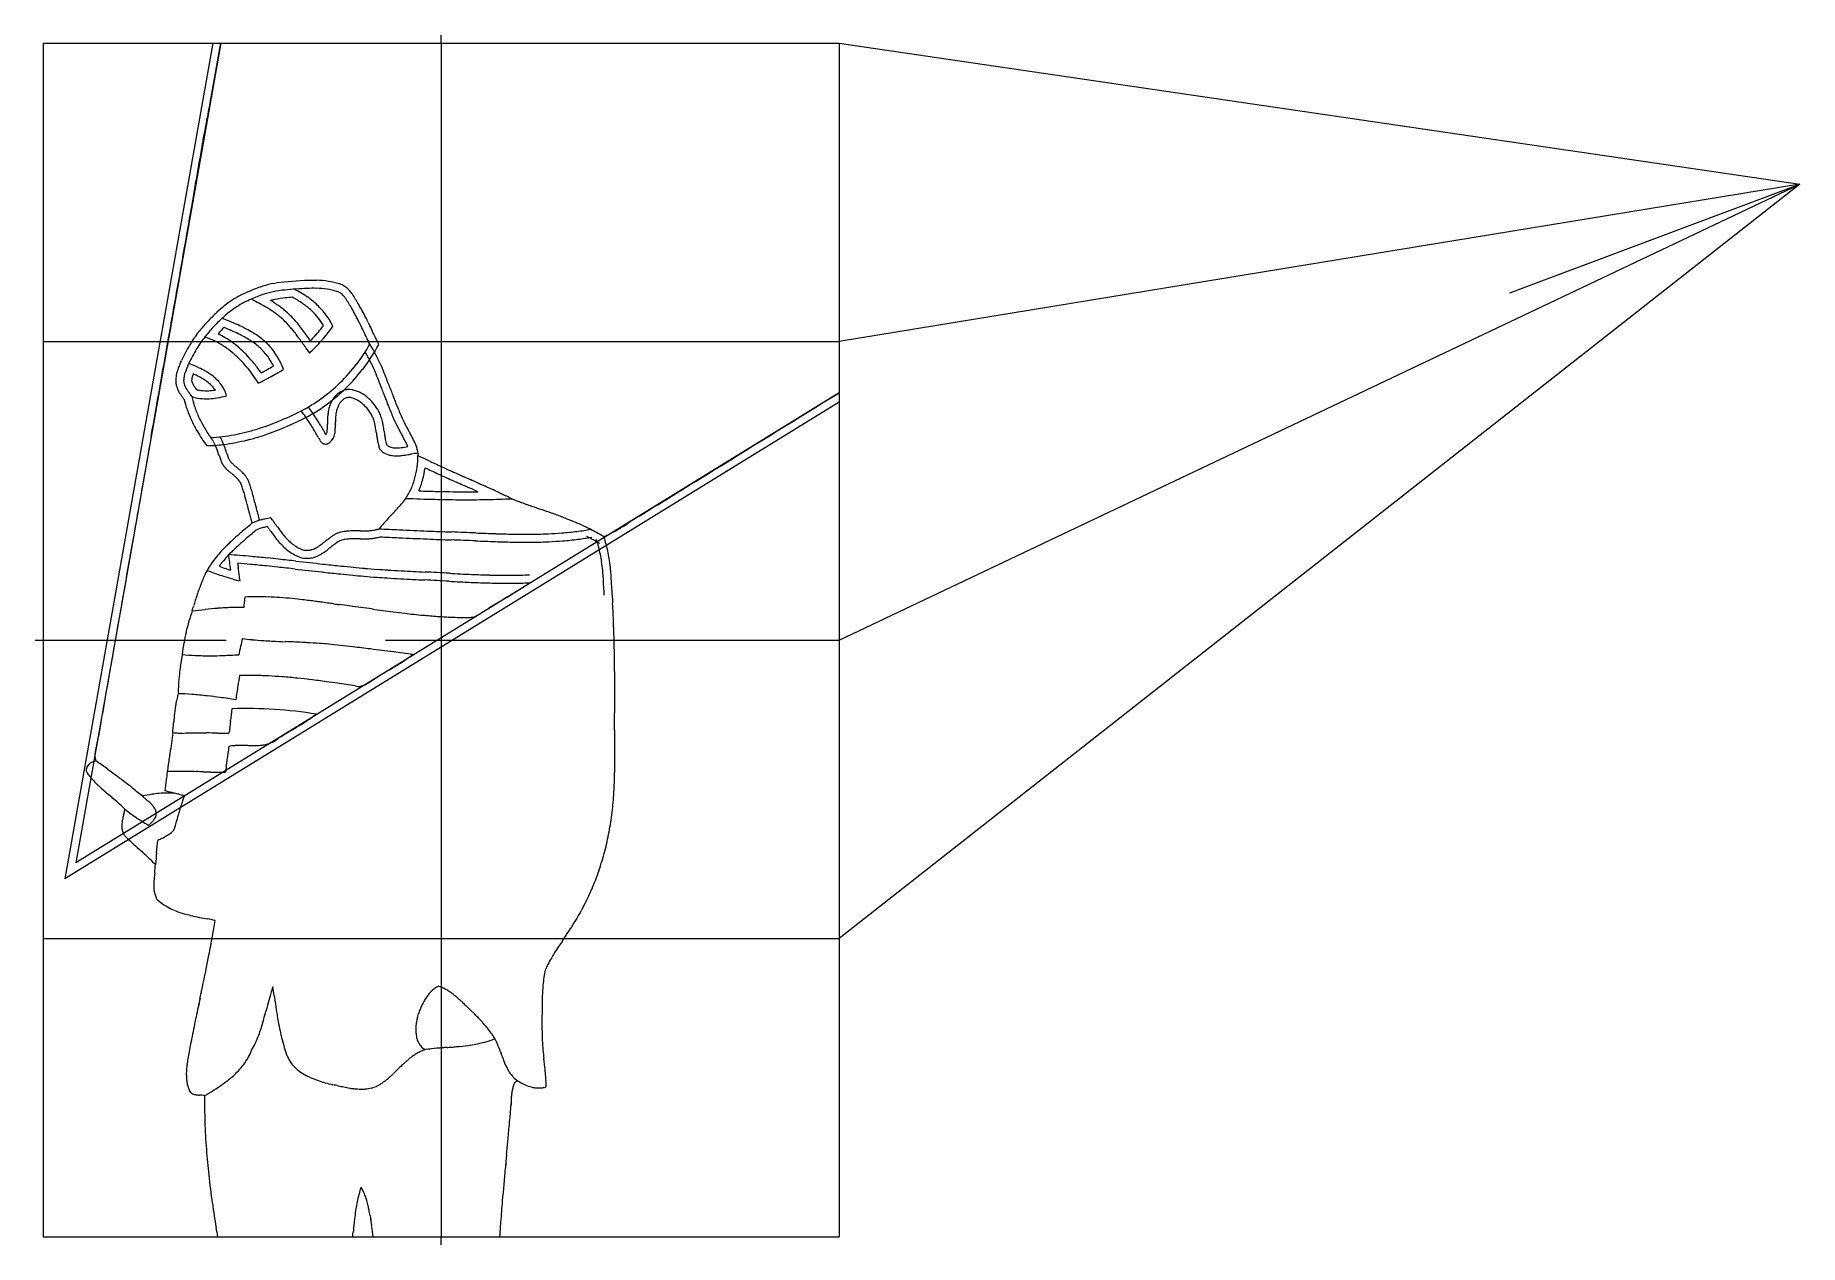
# Model space of a CAD drawing. Header units: millimetres. Extents: x 160 to 2377, y 550 to 2070.
import ezdxf

# ---------------------------------------------------------------- set-up
doc = ezdxf.new("R2010")
doc.units = ezdxf.units.MM
doc.layers.get('0').update_dxf_attribs({"color": 6, "lineweight": 0, "true_color": 0xff00ff})
for name, color, linetype, lineweight, true_color in [('1', 1, 'Continuous', 0, 0xff0000), ('2', 6, 'Continuous', 0, 0xff00ff), ('4', 3, 'Continuous', 0, 0x00ff00), ('B3', 4, 'Continuous', 0, 0x00ffff), ('giallo', 2, 'Continuous', 13, 0xffff00)]:
    doc.layers.add(name, color=color, linetype=linetype, lineweight=lineweight, true_color=true_color)

msp = doc.modelspace()

# ---------------------------------------------------------------- linework, layer by layer
msp.add_line((379.9, 1985.2), (393.1, 2060))
at = {"lineweight": 0}
for p, q in [((640.9, 1544.7), (640.8, 1542)), ((611.3, 766.4), (618.2, 773)), ((766.1, 756), (762.1, 753.6))]:
    msp.add_line(p, q, dxfattribs=at)
for centre, radius, start, end in [((-1523.7, 2326.7), 1933.9, 349.1419, 349.829), ((-892.2, 2205.6), 1291, 348.301, 349.1419), ((-38285.6, 8583.4), 39223.6, 350.12898, 350.25431), ((-58507.8, 12102.2), 59749.7, 350.02744, 350.128985), ((-71547.6, 14395.1), 72989.5, 349.973466, 350.02744), ((510.1, 1631.7), 120.3, 88.5545, 93.9413), ((510.4, 1642.9), 109.2, 81.3735, 88.5545), ((472, 1638.3), 108, 111.8472, 123.1868), ((512.9, 1659.6), 92.3, 73.5636, 81.3735), ((535.8, 1735), 13.5, 61.6981, 76.2932), ((534, 1731.6), 17.3, 48.8354, 61.6981), ((531.4, 1728.6), 21.3, 40.0886, 48.8354), ((522.1, 1720.8), 33.4, 33.1046, 40.0886), ((338.1, 1601.4), 252.8, 29.708, 32.9926), ((479.3, 1627.2), 121.3, 123.1868, 133.882), ((218.7, 1533.3), 390.3, 27.0646, 29.708), ((124, 1485), 496.6, 26.2264, 27.0646), ((-229442.5, 42311.6), 233333.3, 349.943279, 349.973466), ((498.7, 1593.5), 159, 142.252, 148.8115), ((-111.9, 1368.7), 759.6, 25.5486, 26.2264), ((-263, 1296.5), 927, 25.1908, 25.5486), ((-2161.7, 403.4), 3025.3, 24.9927, 25.1908), ((543.3, 1566.5), 211.1, 148.8115, 154.5024), ((-155461.6, 254785.5), 297700.9, 301.70965, 301.744849), ((458, 1636.8), 103.5, 191.648, 199.0574), ((485.5, 1646.2), 132.5, 199.0574, 205.6038), ((309.6, 1962.2), 408.3, 292.3807, 296.8683), ((504.1, 1655.2), 153.2, 205.6038, 210.5097), ((554.5, 1684.9), 211.7, 210.5097, 214.6821), ((356.6, 1841.2), 278.5, 284.0323, 287.2027), ((348.3, 1868.3), 306.8, 287.2027, 292.3807), ((437672.3, -75999.8), 444191.4, 169.943279, 169.960664), ((370.3, 1770.8), 206.7, 272.8089, 276.8353), ((354.3, 1542.5), 34.1, 33.5171, 40.0287), ((347.2, 1537.8), 42.6, 27.6935, 33.5171), ((340.8, 1534.4), 49.8, 23.5515, 27.6935), ((312.1, 1521.9), 81.1, 20.306, 23.5515), ((367.5, 1794.3), 230.3, 276.8353, 280.6497), ((364.8, 1808.4), 244.6, 280.6497, 284.0323), ((299.9, 1517.4), 94.2, 18.8187, 20.306), ((-104.4, 1379.6), 521.3, 18.1865, 18.8187), ((658.7, 1630.3), 281.9, 198.1865, 199.2601), ((473.6, 1565.6), 85.9, 199.2601, 201.2053), ((413.7, 1542.2), 21.5, 200.6338, 207.2879), ((415.9, 1543.3), 24, 207.2879, 213.5899), ((417.9, 1544.6), 26.4, 213.5899, 218.7719), ((523.4, 1543), 117.4, 352.3658, 359.5241), ((1022.1, 2306.9), 854.7, 243.503, 244.4793), ((1211.7, 2703.9), 1294.6, 244.4793, 245.2726), ((424.6, 1550), 35, 218.7719, 223.2717), ((429.4, 1554.5), 41.6, 223.2717, 226.3695), ((447.9, 1573.9), 68.4, 226.3695, 228.785), ((456.1, 1583.3), 80.9, 228.785, 229.9044), ((667, 1833.8), 408.3, 229.9044, 230.4026), ((665.8, 1832.4), 406.4, 229.9027, 230.4029), ((240.9, 1318.7), 260.2, 49.6685, 50.4026), ((360.4, 1459.4), 75.6, 48.3064, 49.6685), ((370, 1470.3), 61.1, 45.624, 48.3064), ((385.8, 1486.4), 38.5, 42.2451, 45.624), ((390.2, 1490.3), 32.7, 37.4512, 42.2451), ((396.1, 1494.9), 25.1, 31.985, 37.4512), ((397.9, 1496), 23.1, 25.4792, 31.985), ((543.8, 1539.3), 96.7, 336.0825, 344.7478), ((537, 1541.1), 103.7, 344.7478, 352.3658), ((1332.9, 2967.2), 1584.5, 245.2726, 245.6991), ((2688.4, 5969), 4878.1, 245.6991, 245.9422), ((2687.9, 5968), 4877, 245.6991, 245.9422), ((-3672.7, -8279.5), 10725.8, 65.81847, 65.94219), ((-3674.9, -8284.3), 10731.1, 65.8185, 65.94217), ((-43266, 73193.7), 84244.9, 301.632655, 301.70965), ((399.6, 1496.8), 21.2, 18.6899, 25.4792), ((253.5, 1448.4), 175.1, 16.586, 18.3776), ((173.7, 1424.6), 258.4, 15.111, 16.586), ((116.7, 1409.2), 317.4, 14.2722, 15.111), ((-373.1, 1284.6), 822.8, 13.7513, 14.2722), ((553.1, 1535.1), 86.5, 326.9175, 336.0825), ((8.2, -82), 1739.8, 65.5114, 65.8185), ((88.7, 94.8), 1545.6, 64.837, 65.5114), ((339.9, 629.4), 954.9, 63.979, 64.837), ((5162.4, 2639.3), 4876.1, 193.7513, 193.8641), ((5164.3, 2639.8), 4878, 193.7513, 193.8641), ((755.3, 1551.6), 336.7, 193.8641, 194.2936), ((786.7, 1559.6), 369.1, 194.2936, 195.3568), ((502.8, 1212.6), 255.3, 100.5977, 102.2978), ((310.9, 1353), 182.3, 36.4195, 37.3305), ((1420.7, 666.5), 943.7, 122.1798, 122.9498), ((734.3, 1076.9), 485, 130.9144, 132.3208), ((1035.3, 729.6), 944.6, 130.2912, 130.9144), ((-465.4, 2499.6), 1375.9, 310.2912, 310.719), ((642.1, 1519.9), 219.1, 195.3568, 196.7367), ((456, 1407.1), 55, 109.7951, 115.5926), ((464.8, 1382.8), 80.9, 105.013, 109.7951), ((469.7, 1364.2), 100.1, 102.2978, 105.013), ((151.7, 1235.6), 380.1, 35.7887, 36.4195), ((-250.7, 945.4), 876.2, 35.5572, 35.7888), ((1075.8, 1893.7), 754.4, 215.5572, 215.8262), ((691.1, 1615.9), 279.8, 215.8265, 217.6001), ((558.9, 1514.1), 113.1, 217.6001, 220.3907), ((550.9, 1415.2), 31, 117.0273, 124.3731), ((551.4, 1414.3), 32.1, 110.1615, 117.0273), ((553.4, 1408.8), 37.9, 103.8451, 110.1615), ((554.6, 1403.9), 42.9, 98.9476, 103.8451), ((557.3, 1386.7), 60.3, 94.8186, 98.9476), ((558.4, 1373.4), 73.7, 92.1612, 94.8186), ((560.7, 1313.7), 133.4, 90.1868, 92.1612), ((561.3, 1123.6), 323.5, 88.7711, 90.1907), ((561.3, 1122.5), 324.7, 88.7727, 90.1868), ((571.2, 1582.5), 135.5, 268.7727, 272.1618), ((573.1, 1532.1), 85, 272.1618, 275.1346), ((575.6, 1503.9), 56.7, 275.1346, 278.7766), ((576.8, 1496.1), 48.8, 278.7766, 283.7555), ((579.2, 1486.2), 38.6, 283.7555, 289.3532), ((638.6, 1036.4), 467.2, 61.01, 62.0478), ((510.5, 805.2), 731.5, 60.1806, 61.01), ((824.2, 1557.7), 128, 292.9961, 295.6684), ((809.6, 1588.2), 161.8, 295.6684, 298.0455), ((798.2, 1609.5), 186, 298.0455, 299.8119), ((754.8, 1685.2), 273.3, 299.8119, 301.2691), ((672.2, 1821.2), 432.4, 301.2691, 302.9498), ((78273.1, -12373.6), 79203.6, 169.960664, 170.001835), ((504.6, 1319.2), 150.9, 137.2822, 140.8573), ((548.6, 1278.5), 210.9, 134.2578, 137.2822), ((579.9, 1246.4), 255.7, 132.3208, 134.2578), ((541.3, 1499.1), 89.9, 220.3907, 225.3823), ((519.5, 1477.1), 58.9, 225.3823, 231.5494), ((514.5, 1470.8), 50.9, 231.5494, 239.862), ((510.5, 1463.9), 42.9, 239.862, 248.9151), ((501.8, 1441.6), 19, 249.3997, 264.6127), ((501.7, 1440.9), 18.2, 264.6127, 280.126), ((501.2, 1443.7), 21.1, 280.126, 291.8592), ((495.6, 1457.5), 36, 291.8592, 300.8364), ((489.5, 1467.8), 48, 300.8364, 305.2177), ((435.7, 1544.1), 141.4, 305.2177, 307.7704), ((130887.3, -166812.6), 212841.3, 127.769061, 127.770398), ((595.7, 1344.3), 114.6, 125.8634, 127.3249), ((561.8, 1391.1), 56.8, 123.7878, 125.8634), ((551.5, 1414.4), 32, 124.3731, 131.6087), ((761.1, 1397.8), 120.7, 15.6146, 20.3832), ((733.4, 1390.1), 149.4, 11.329, 15.6146), ((712.1, 1385.8), 171.2, 8.1089, 11.329), ((471.9, 1343.4), 110.2, 145.4824, 150.5689), ((490.9, 1330.3), 133.3, 140.8573, 145.4824), ((635.1, 1374.8), 248.9, 5.4389, 8.1089), ((578, 1369.4), 306.3, 3.8528, 5.4389), ((68417.9, -10636.2), 69196.4, 170.001835, 170.090577), ((193.5, 1343.5), 691.6, 2.7973, 3.8528), ((-1376.8, 1266.8), 2263.9, 2.5288, 2.7974), ((1647.6, 1400.4), 763.5, 182.5289, 183.3251), ((-417.4, 1280.4), 1305, 2.2358, 3.3224), ((587.7, 1266.9), 244.1, 164.0631, 167.5592), ((542.6, 1279.8), 197.1, 160.1727, 164.0631), ((-833, 1264.2), 1720.9, 1.2896, 2.2358), ((619.7, 1259.9), 276.8, 167.5592, 170.2524), ((722.3, 1242.2), 381, 170.2524, 172.5481), ((-1132.5, 1257.5), 2020.5, 0.6253, 1.2896), ((42648.5, -6134.3), 43036.8, 170.09058, 170.2031), ((-2370, 1244), 3258.1, 0.1022, 0.6253), ((414, 1217.2), 78.4, 161.2429, 165.4737), ((-2820.5, 1243.2), 3708.6, 359.8612, 0.1022), ((527.3, 1197.5), 193.4, 171.8005, 173.8537), ((454.1, 1208), 119.5, 169.1877, 171.8005), ((436.6, 1211.4), 101.7, 165.4737, 169.1877), ((-20630.5, 1286.3), 21518.6, 359.76113, 359.86118), ((-20627.8, 1286.3), 21515.9, 359.76113, 359.86119), ((48.2, 1227.1), 286.4, 353.2786, 355.7551), ((705.8, 1178.3), 373, 173.8537, 175.7551), ((334, 1151.8), 100.3, 165.3258, 167.5566), ((-47.5, 1251.7), 294, 345.3258, 346.087), ((153.7, 1201.8), 86.7, 346.087, 349.2332), ((203.8, 1192.3), 35.7, 349.2332, 354.1367), ((11606.4, 1151.9), 10718.6, 179.76113, 179.94294), ((236.8, 1143.6), 13.7, 129.1258, 140.3062), ((239.6, 1140.2), 18.1, 119.404, 129.1258), ((240.1, 1139.3), 19.1, 110.4727, 119.404), ((239.2, 1141.8), 16.5, 100.855, 110.4727), ((264.1, 1165), 29.2, 172.2479, 178.7077), ((258.9, 1165.1), 24, 178.7077, 188.5351), ((289.9, 1161.5), 55.3, 167.5566, 172.2479), ((254.3, 1164.4), 19.3, 188.5351, 199.4975), ((7.6, 813), 413.8, 54.2624, 56.4846), ((4287.2, 1159.2), 3399.4, 179.9429, 180.2658), ((231.3, 1146.7), 7.26, 176.6628, 197.4699), ((231.6, 1146.7), 7.55, 156.824, 176.6628), ((234.1, 1147.6), 10.1, 197.4699, 215.0435), ((234.6, 1145.4), 10.9, 140.3062, 156.824), ((309.1, 1206.8), 105.7, 217.9516, 221.9702), ((339.6, 1234.2), 146.7, 221.9702, 225.3801), ((-148.8, 595.6), 681.5, 52.5309, 54.2624), ((-286.6, 415.8), 908.1, 52.0347, 52.5309), ((-716.1, -134.6), 1606.3, 51.6616, 52.0347), ((1297.4, 1013.8), 980.5, 172.9382, 173.7537), ((839.9, 1070.5), 519.4, 171.8177, 172.9382), ((468.7, 1143.2), 419.1, 356.581, 0.0364), ((361.7, 1256.6), 178.2, 225.3801, 227.5333), ((481, 1386.9), 354.9, 227.5333, 229.0591), ((756.9, 1705), 775.9, 229.0591, 229.6552), ((-221.2, 553.5), 734.9, 49.0258, 49.6552), ((115.6, 917), 265.5, 51.5345, 51.6616), ((-149485.4, -187389.7), 240764.7, 51.530258, 51.534478), ((-149355.1, -187225.7), 240555.2, 51.530258, 51.534481), ((353.8, 820.4), 299.4, 99.0048, 101.3957), ((320.7, 1139.1), 36.3, 223.9584, 226.6606), ((346.8, 1166.7), 74.3, 226.6606, 228.5494), ((343, 1162.5), 68.6, 228.5494, 229.2008), ((1141.7, 2087.7), 1290.9, 229.2008, 229.351), ((1137.1, 2082.4), 1283.8, 229.2005, 229.3514), ((328.6, 979.3), 138.5, 95.4889, 99.0048), ((326.1, 1005.4), 112.3, 89.6632, 95.4889), ((-558, -2375.8), 3605.5, 75.7133, 75.8604), ((326.3, 1038.7), 79, 82.7173, 89.6632), ((105.4, 229.1), 917.5, 75.4218, 75.7133), ((264.4, 833.5), 292.6, 74.6584, 75.7689), ((263.6, 830.5), 295.6, 73.5536, 74.6584), ((525.3, 1046.6), 190.4, 160.8036, 162.6415), ((472.9, 1064.9), 134.9, 158.6201, 160.8036), ((488.9, 1142), 398.9, 353.0388, 356.581), ((33.4, 846.7), 346.6, 47.468, 49.0258), ((148.5, 972.1), 176.4, 45.2842, 47.468), ((374.5, 1064.3), 106.8, 166.9991, 170.0757), ((498.3, 1035.7), 233.8, 166.4215, 166.9991), ((-340.8, 1238.3), 629.4, 346.4216, 346.6363), ((-339.3, 1238), 627.8, 346.4215, 346.6366), ((99.1, 1133.8), 177.3, 346.6366, 347.5758), ((205.5, 1110.4), 68.4, 347.5758, 349.0881), ((373.3, 1221.1), 159.5, 230.8359, 233.7528), ((422.9, 1288.8), 243.4, 233.7528, 236.114), ((453.2, 1333.9), 297.8, 236.114, 237.3605), ((220, 1014.2), 124.1, 46.8787, 49.351), ((278.7, 1076.9), 38.2, 42.4224, 46.8787), ((286.3, 1083.8), 27.9, 32.5681, 42.4224), ((297.1, 1090.7), 15, 19.1197, 32.5681), ((293, 1097.8), 21.1, 323.0806, 330.8634), ((298.8, 1091.3), 13.2, 9.9321, 19.1197), ((297.2, 1091.8), 14.8, 342.9743, 351.3368), ((299.7, 1091.5), 12.3, 0.4013, 9.9321), ((299.4, 1091.5), 12.6, 351.3368, 0.4013), ((-357.5, 1276.2), 721.6, 344.3713, 344.818), ((1552.3, 757.9), 1257.3, 164.5616, 164.818), ((809.3, 963.1), 486.5, 163.7777, 164.5616), ((564.6, 1034.3), 231.6, 162.6415, 163.7777), ((500.9, 1140.5), 386.8, 349.2777, 353.0388), ((301.8, 1076), 33.1, 174.8509, 184.0769), ((288.3, 1075.1), 19.5, 184.0769, 196.0983), ((313, 1075), 44.3, 170.0757, 174.8509), ((285.5, 1074.3), 16.6, 196.0983, 212.2532), ((285.8, 1074.4), 17, 212.2532, 228.24), ((813.9, 1897), 966.5, 237.3605, 238.0523), ((361.7, 1023.7), 79.6, 135.5398, 138.0282), ((235.7, 1147.4), 97, 315.5398, 317.5831), ((276.1, 1110.5), 42.2, 317.5831, 323.0806), ((287.8, 1127.2), 73.3, 300.1135, 302.7653), ((303.6, 1102.7), 44.2, 302.7653, 306.1789), ((307.6, 1097.2), 37.4, 306.1789, 311.0947), ((313.2, 1090.8), 28.8, 311.0947, 316.6955), ((138.7, 1134.3), 205.5, 342.0681, 343.3961), ((-29.5, 1184.4), 381.1, 343.3961, 344.3713), ((525.9, 1135.8), 361.4, 345.3866, 349.2777), ((1533.7, 2403.4), 1840, 226.8146, 227.5878), ((-718.6, -62.1), 1499.4, 46.639, 47.5878), ((2645.1, 785.2), 2346.8, 173.6948, 174.0618), ((-1106.5, 1199.7), 1427.6, 353.6948, 354.2981), ((365.5, 973.2), 99.1, 117.7556, 121.2403), ((251.1, 1190.5), 146.5, 297.7556, 300.1135), ((538.5, 1132.5), 348.3, 341.2047, 345.3866), ((7.2, 1049.2), 304.5, 353.9545, 355.3102), ((229.1, 1031), 81.8, 355.3102, 357.9255), ((561.8, 1124.6), 323.8, 336.867, 341.2047), ((387.8, 1002), 78.9, 176.9367, 181.4255), ((404.1, 1001.1), 95.2, 174.8838, 176.9367), ((355.7, 1001.2), 46.8, 181.4255, 187.257), ((771.9, 968.2), 464.4, 173.9545, 174.8838), ((348.1, 1000.2), 39.1, 187.257, 195.739), ((340.3, 998), 31, 195.739, 205.2649), ((355.4, 1029), 61.8, 225.6731, 234.5186), ((362.2, 1038.5), 73.5, 234.5186, 242.6281), ((572.1, 1120.1), 312.5, 332.2189, 336.867), ((367.4, 1048.5), 84.7, 242.6281, 248.7049), ((382.4, 1086.9), 126, 248.7049, 253.6875), ((391.2, 1117), 157.3, 253.6875, 256.6335), ((432.9, 1292.5), 337.7, 256.6335, 258.644), ((535.5, 1803.6), 859, 258.6444, 259.3093), ((291, 508.1), 459.4, 78.066, 79.3095), ((-568.3, 1106.2), 965.8, 349.951, 351.1442), ((588.7, 1111.4), 293.8, 327.4251, 332.2189), ((-1000.5, 1182.8), 1404.7, 348.9617, 349.951), ((1448.2, 502.6), 758.9, 145.5632, 146.2081), ((83.4, 1438.4), 895.9, 325.5632, 326.1095), ((497.9, 1160), 396.6, 326.1095, 327.5577), ((666.6, 1052.7), 196.7, 327.5577, 329.6141), ((-1311.6, 1243.5), 1721.7, 348.381, 348.9617), ((944, 831.7), 156.7, 149.9133, 153.2864), ((972.5, 815.2), 189.6, 147.7563, 149.9133), ((1123.4, 720), 368.1, 146.2081, 147.7563), ((-3634.9, 1721.2), 4093.6, 348.0044, 348.381), ((930.5, 866.6), 132.8, 167.6846, 171.4883), ((905.6, 851), 113.7, 153.2864, 157.2467), ((-9846.6, 3041.1), 10443.9, 347.94352, 348.00437), ((-9851.8, 3042.2), 10449.2, 347.94352, 348.00434), ((926.2, 728.5), 489.9, 163.7008, 165.1765), ((665.8, 804.6), 218.7, 161.492, 163.7008), ((-899.1, 663.4), 1373.7, 8.3582, 8.8172), ((690.1, 835.5), 46.3, 135.1006, 141.676), ((686.7, 838.9), 41.5, 126.9501, 135.1006), ((683.3, 843.4), 35.8, 118.1773, 126.9501), ((652.1, 830.5), 46.7, 66.0216, 72.2441), ((648.3, 821.8), 56.2, 60.3482, 66.0216), ((644.5, 815.3), 63.8, 55.9726, 60.3482), ((630.1, 793.9), 89.5, 52.28, 55.9726), ((618.3, 778.7), 108.8, 49.9113, 52.28), ((1124.1, 851.8), 327.2, 177.1589, 179.008), ((1001, 857.9), 203.9, 174.8163, 177.1589), ((970.7, 860.6), 173.5, 171.4883, 174.8163), ((6596.1, -477.5), 6371, 167.9846, 168.10212), ((6594.5, -477.2), 6369.4, 167.98462, 168.10217), ((15486.8, -2369.8), 15460.8, 167.94352, 167.98462), ((15497, -2372), 15471.3, 167.94352, 167.9846), ((-95.9, 984.1), 563.5, 344.4897, 345.5599), ((1972.3, 451.6), 1572.1, 165.1764, 165.5599), ((3518.3, 1312.5), 3091.1, 188.3582, 188.5622), ((1527.5, 1012.7), 1077.8, 188.5622, 189.2593), ((797.3, 782.5), 166.4, 158.108, 160.263), ((746.1, 803.1), 111.2, 155.4717, 158.108), ((731, 809.9), 94.7, 151.7655, 155.4717), ((708.9, 821.8), 69.6, 147.4417, 151.7655), ((701.1, 826.8), 60.2, 141.676, 147.4417), ((557.8, 706.8), 202.8, 48.1761, 49.9113), ((441.9, 577.2), 376.7, 47.3669, 48.1761), ((1162, 1359.5), 686.7, 227.3669, 227.8108), ((-1117.4, -1008), 2600.2, 45.4143, 45.6292), ((376.2, 507.4), 472.4, 44.91, 45.4143), ((1182.4, 850.8), 385.4, 179.008, 179.8864), ((2657.7, 847.8), 1860.8, 179.8863, 180.2861), ((2559.8, 370.3), 2246.6, 168.2707, 168.9139), ((3394.4, 197), 3099, 168.1021, 168.2706), ((275, 875.7), 177.1, 339.4042, 342.316), ((141, 918.4), 317.7, 342.316, 344.4897), ((953.5, 919.1), 496.2, 189.2593, 190.2867), ((864.4, 903), 405.7, 190.2867, 191.9815), ((704.8, 819.7), 66.7, 173.6757, 179.2085), ((684.8, 820), 46.7, 179.2085, 185.8229), ((716.8, 818.4), 78.7, 169.6865, 173.6757), ((743.3, 813.6), 105.6, 166.2438, 169.6865), ((419.2, 550.2), 411.8, 43.8274, 44.91), ((531.9, 658.4), 255.6, 42.453, 43.8274), ((560.3, 684.4), 217.1, 40.4875, 42.453), ((600.9, 719.1), 163.6, 38.2236, 40.4875), ((614.6, 729.8), 146.3, 35.3697, 38.2236), ((437.2, 827.9), 359.8, 358.678, 359.726), ((-462.5, 832.3), 1259.5, 359.726, 0.2861), ((1625.3, 553.4), 1294.3, 168.9139, 169.7612), ((333.8, 850.7), 113.1, 330.1066, 335.0736), ((301.5, 865.7), 148.7, 335.0736, 339.4052), ((743.7, 877.3), 282.3, 191.9815, 194.0132), ((709.2, 868.7), 246.7, 194.0132, 196.7138), ((676.6, 819.2), 38.4, 185.8229, 195.4002), ((665.8, 816.2), 27.2, 195.4002, 206.7822), ((663, 814.8), 24.1, 206.7822, 220.9076), ((662.7, 814.5), 23.6, 220.9076, 235.1787), ((519.2, 2835.4), 2043.6, 274.4305, 274.5878), ((519, 2837.5), 2045.7, 274.4306, 274.5877), ((616.4, 1623.8), 828.1, 274.5877, 275.0459), ((654.2, 1196.3), 398.9, 275.0463, 275.7067), ((665.3, 1085.1), 287.2, 275.7067, 278.2588), ((683.1, 962.7), 163.4, 278.2588, 281.6419), ((688.3, 937.2), 137.4, 281.6419, 286.6287), ((697.5, 906.5), 105.4, 286.6287, 292.3231), ((635.2, 744.5), 121, 32.2317, 35.3697), ((677.8, 776.9), 67.8, 25.3028, 28.2562), ((652.9, 765.1), 95.3, 22.8116, 25.3028), ((634.2, 757.3), 115.6, 21.2026, 22.8116), ((544.8, 722.6), 211.5, 20.013, 21.2026), ((943.7, 815.1), 146.9, 178.2117, 181.3718), ((1012.3, 816.7), 215.5, 181.3718, 183.9809), ((1061.2, 820.1), 264.5, 183.9809, 185.4587), ((498.3, 758.8), 148.7, 173.0981, 174.3609), ((998.8, 698.2), 652.9, 172.4955, 173.0981), ((351.5, 829.2), 87.9, 316.544, 322.9127), ((358, 824.2), 79.7, 322.9127, 330.6431), ((365, 820.3), 71.7, 330.6431, 338.7944), ((661.2, 854.3), 196.6, 196.7138, 199.7389), ((516.6, 804.5), 43.7, 202.2426, 213.7319), ((519.1, 806.1), 46.7, 213.7319, 224.8448), ((885.8, 497.8), 383.9, 133.3287, 134.1887), ((738, 654.4), 168.6, 132.0308, 133.3287), ((716.7, 678), 136.7, 129.8338, 132.0308), ((689, 711.2), 93.5, 127.1769, 129.8338), ((681.7, 721), 81.3, 123.6095, 127.1769), ((672.5, 734.8), 64.7, 119.6104, 123.6095), ((670, 739.2), 59.6, 114.8823, 119.6104), ((667.4, 744.8), 53.5, 109.8895, 114.8823), ((681.2, 580.7), 216.7, 96.1757, 98.5029), ((713.9, 278.9), 520.3, 94.6738, 96.1757), ((779.1, -518.6), 1320.5, 94.4306, 94.674), ((389.1, 665.9), 377.3, 19.433, 20.013), ((1737.7, 1141.7), 1052.8, 199.4332, 199.641), ((1733.7, 1140.3), 1048.6, 199.433, 199.6416), ((1053.7, 897.6), 326.6, 199.6416, 200.4466), ((882.8, 833.8), 144.2, 200.4466, 201.6583), ((842, 817.7), 100.3, 201.6583, 206.691), ((1493.5, 861.4), 698.8, 185.4584, 186.3677), ((-2744.3, 388.5), 3565.3, 6.1434, 6.3677), ((-2740.8, 388.9), 3561.8, 6.1433, 6.3678), ((427.7, 763.6), 78, 176.9473, 180.232), ((415, 763.6), 65.2, 180.232, 185.0327), ((475.4, 761.1), 125.7, 174.3609, 176.9473), ((397.7, 762), 47.8, 185.0327, 190.6381), ((278.3, 916.5), 202.2, 303.7196, 306.9863), ((318.5, 863.1), 135.3, 306.9863, 310.9801), ((331.7, 847.9), 115.2, 310.9801, 316.544), ((522.9, 809.9), 52.1, 224.8448, 233.91), ((533.8, 824.9), 70.7, 233.91, 241.6915), ((540.4, 837), 84.4, 241.6915, 247.1693), ((555.6, 873.3), 123.7, 247.1693, 251.6927), ((564, 898.6), 150.4, 251.6927, 254.6284), ((555.1, 813.4), 72.6, 301.0396, 304.9997), ((549.9, 820.9), 81.7, 304.9997, 308.0926), ((531, 845), 112.3, 308.0926, 310.7314), ((516.2, 862.2), 135, 310.7314, 312.4674), ((443.2, 942), 243.2, 312.4674, 313.761), ((-355275.2, 366881.9), 510583.8, 314.188309, 314.189381), ((800.5, 796.8), 53.9, 206.691, 213.5602), ((793.3, 792), 45.2, 213.5602, 223.646), ((788.3, 787.2), 38.3, 223.646, 234.6072), ((807.9, 823.3), 79.2, 238.1134, 245.7746), ((515.3, 739.3), 286.9, 5.3525, 6.1433), ((501.7, 738.1), 300.6, 3.4273, 5.3525), ((622.2, 745.3), 179.8, 0.9384, 3.4273), ((392.4, 761), 42.5, 190.6381, 197.7552), ((386.5, 759.1), 36.2, 197.7552, 205.4627), ((361.4, 747.2), 8.48, 205.2458, 223.1816), ((361.1, 746.9), 8.03, 223.1816, 241.6166), ((362, 748.5), 9.84, 241.6166, 254.14), ((364.8, 758.6), 20.4, 254.14, 262.8385), ((366.1, 768.5), 30.3, 262.8385, 264.8868), ((368.8, 799), 61, 264.8868, 266.3313), ((372.9, 862.5), 124.6, 266.3331, 266.9358), ((357.8, 580.8), 157.5, 86.4589, 86.9358), ((364.7, 692.1), 46, 82.2774, 86.4601), ((368.9, 723.3), 14.5, 74.822, 82.2774), ((87.3, 1221.6), 562.2, 300.5142, 301.7958), ((1092.8, 729.6), 720.1, 179.3862, 181.9676), ((252, 955.9), 249.5, 301.7958, 303.7196), ((593, 1004.1), 259.8, 254.6284, 256.8621), ((457.2, 366.1), 392.5, 77.7059, 78.7191), ((638.5, 1198.3), 459.1, 257.7059, 258.5721), ((589.5, 956.1), 212, 258.5721, 260.7761), ((572.3, 849.9), 104.5, 260.7761, 263.9155), ((570.1, 829.6), 84, 263.9155, 269.0995), ((569.7, 802.8), 57.3, 269.0995, 275.3804), ((570.4, 795.5), 49.9, 275.3804, 283.6671), ((572.2, 788.2), 42.5, 283.6671, 292.6523), ((561.5, 802.8), 60.2, 296.6918, 301.0396), ((3029.2, 627.8), 2273.6, 177.3478, 177.5571), ((3036, 627.5), 2280.5, 177.3482, 177.5569), ((834.9, 729.4), 77, 176.2123, 177.3482), ((863, 727.5), 105.2, 173.1543, 176.2123), ((817.6, 733), 59.4, 169.0859, 173.1543), ((807.9, 734.9), 49.5, 163.0017, 169.0859), ((796.5, 738.4), 37.6, 156.0186, 163.0017), ((795.5, 795.6), 48.9, 245.7746, 255.5268), ((793.9, 789.2), 42.3, 255.5268, 262.2014), ((793, 782.8), 35.8, 262.2014, 269.4587), ((793, 780.9), 33.9, 269.4587, 277.5152), ((793.1, 779.9), 32.9, 277.5152, 285.6929), ((-3239.5, 1066.3), 4011.9, 354.7701, 354.974), ((676.3, 724.5), 81.2, 353.2028, 355.8782), ((551.6, 733.5), 206.2, 355.8782, 357.5569), ((1230.7, 734.3), 858.2, 181.9676, 184.3323), ((-7029.5, 1413.2), 7817.7, 354.62407, 354.77012), ((1322.2, 741.3), 949.9, 184.3323, 186.252), ((-15652.5, 2224.7), 16478.8, 354.56456, 354.62406), ((6731.7, 83.5), 6007.6, 174.62033, 175.01976), ((18250.8, -1001.3), 17577.6, 174.56456, 174.62034), ((18255.4, -1001.7), 17582.2, 174.56456, 174.62033), ((1588.9, 770.5), 1218.2, 186.252, 187.9471), ((698.7, 578.3), 136.6, 161.226, 165.0078), ((524.6, 593.8), 53, 25.931, 32.4111), ((1774.7, 796.4), 1405.7, 187.9471, 189.196), ((761.1, 563.2), 200.9, 168.363, 170.8189), ((734.4, 568.7), 173.6, 165.0078, 168.363), ((513.6, 588.5), 65.2, 20.0908, 25.931), ((504.1, 585), 75.4, 15.7871, 20.0908), ((466.5, 574.4), 114.5, 12.2938, 15.7871), ((439.3, 568.4), 142.3, 10.3762, 12.2938), ((3152, 395.4), 2414.3, 175.0198, 175.6498), ((1614.2, 465.4), 1059.6, 173.915, 174.566), ((931.8, 538.1), 373.4, 172.8184, 173.915), ((862, 546.9), 303, 170.8189, 172.8184), ((195.8, 523.8), 389.9, 9.2179, 10.3762), ((2149, 840.8), 1588.9, 189.2179, 189.5657), ((2150.1, 841), 1590, 189.218, 189.5657), ((733.3, 602.2), 153.3, 189.5657, 190.6858), ((2704.8, 429.4), 1965.8, 175.6498, 176.1921), ((2434.9, 903.3), 2074.6, 189.196, 189.5248), ((-2844.3, 889.5), 3419, 354.4699, 354.566), ((-2843.3, 889.4), 3418, 354.47, 354.566), ((-1036.5, 323.3), 1638.4, 8.3051, 8.794)]:
    msp.add_arc(centre, radius, start, end, dxfattribs=at)
at = {"layer": '1'}
for p, q in [((670, 2060), (670, 2070)), ((170, 2060), (170, 560)), ((170, 2060), (1170, 2060)), ((670, 2060), (670, 560)), ((1170, 2060), (1170, 560)), ((160, 1310), (170, 1310)), ((170, 1310), (400, 1310)), ((600, 1310), (1170, 1310)), ((170, 560), (1170, 560)), ((670, 550), (670, 560))]:
    msp.add_line(p, q, dxfattribs=at)
at = {"layer": '2'}
for p, q in [((606.3, 1625.4), (606.3, 1625.4)), ((608.7, 1619), (608.7, 1619)), ((537, 1583.5), (537, 1583.5)), ((537, 1576.5), (537, 1576.5)), ((629.5, 1572.1), (629.5, 1572.1)), ((633.3, 1565.3), (633.3, 1565.3)), ((631.6, 1543.5), (631.6, 1543.5)), ((634.7, 1543.9), (634.7, 1543.9)), ((486.5, 1399.2), (486.5, 1399.2)), ((522.6, 1395.2), (522.6, 1395.2)), ((558.8, 1301.3), (558.8, 1301.3)), ((581.3, 1298.7), (581.3, 1298.7)), ((419.2, 1177.4), (419.2, 1177.4)), ((435.2, 1177.2), (435.2, 1177.2))]:
    msp.add_line(p, q, dxfattribs=at)
msp.add_arc((516.7, 1320.4), 431.6, 91.9709, 95.7492, dxfattribs=at)
at = {"layer": '2', "lineweight": 0}
for centre, radius, start, end in [((493.8, 1602.8), 149.2, 108.7863, 114.5384), ((773.1, 2334.7), 686.9, 240.2049, 241.1219), ((297.3, 1471.9), 298.4, 59.011, 61.1219), ((484.7, 1629.4), 121.1, 102.4009, 108.7863), ((482.2, 1640.9), 109.3, 94.5951, 102.4009), ((428.9, 1636.9), 127.1, 54.9946, 63.7413), ((439.7, 1652.3), 108.4, 46.521, 54.9946), ((445.7, 1658.7), 99.6, 36.6306, 46.521), ((564.2, 1533.9), 247.5, 133.0773, 136.968), ((713.2, 2430.3), 783.1, 246.0425, 246.6491), ((95.2, 998.7), 776.1, 66.037, 66.6491), ((261.2, 1372.4), 367.2, 64.5255, 66.037), ((353.3, 1565.1), 189.7, 57.1918, 59.011), ((386, 1615.9), 129.2, 54.9879, 57.1918), ((395.6, 1629.6), 112.5, 52.0269, 54.9879), ((409.9, 1647.8), 89.3, 48.7041, 52.0269), ((402, 1638.4), 101.6, 45.0765, 48.8641), ((383.4, 1619.8), 127.9, 41.701, 45.0765), ((454.6, 1665.3), 88.5, 26.1366, 36.6306), ((542.7, 1553.9), 218.1, 136.968, 141.1124), ((343.3, 1599.7), 95.8, 65.2752, 71.9384), ((340.2, 1593), 103.2, 58.8534, 65.2752), ((339.1, 1535.9), 186.1, 62.4025, 64.5255), ((354.7, 1565.7), 152.4, 59.0134, 62.4025), ((377.9, 1604.3), 107.4, 54.9766, 59.0134), ((385.4, 1614.9), 94.5, 49.7051, 54.9766), ((396, 1627.5), 78, 43.9031, 49.7051), ((369, 1607), 147.2, 39.1979, 41.701), ((314.5, 1562.5), 217.6, 37.1388, 39.1979), ((212.2, 1485.1), 345.8, 34.7778, 37.1388), ((352.8, 1832.1), 221.6, 315.9607, 319.0247), ((327.9, 1853.7), 254.6, 319.0247, 321.3121), ((239.1, 1924.8), 368.3, 321.3121, 323.2137), ((337, 1587.8), 109.3, 53.1159, 58.8534), ((326.9, 1574.3), 126.1, 47.7741, 53.1159), ((319.8, 1566.4), 136.8, 43.218, 47.7741), ((406.4, 1634.5), 65.6, 38.0198, 45.7701), ((393.2, 1624.2), 82.4, 31.1014, 38.0198), ((382.5, 1617.7), 95, 25.897, 31.1014), ((1101.2, 2102.4), 736.5, 214.7778, 215.8864), ((386.1, 1799.8), 175.2, 312.5142, 315.9607), ((390.3, 1790.2), 218.9, 322.2825, 330.2594), ((449.3, 1596.5), 156.2, 28.399, 33.0104), ((391.6, 1565.3), 221.8, 24.5299, 28.399), ((374, 1635.6), 27.6, 169.0476, 179.2007), ((392.5, 1632), 46.4, 161.2263, 169.0476), ((409.3, 1626.3), 64.1, 159.1193, 161.2263), ((463.2, 1605.7), 121.9, 157.591, 159.1193), ((569.9, 1561.8), 237.2, 156.9138, 157.591), ((42.8, 1786.4), 335.8, 336.9138, 337.3923), ((279.7, 1461.1), 209.4, 67.1074, 69.5969), ((310.7, 1534.4), 129.8, 63.9455, 67.1074), ((320.4, 1554.3), 107.7, 59.2309, 63.9455), ((337.1, 1582.3), 75.1, 53.5843, 59.2309), ((343.9, 1591.6), 63.6, 45.7453, 53.5843), ((301.6, 1549.3), 161.8, 39.0288, 43.218), ((290.4, 1540.3), 176.2, 35.4885, 39.0288), ((264.8, 1522), 207.6, 32.2274, 35.4885), ((149.5, 2211.1), 647.2, 298.0104, 298.291), ((73.4, 2352.5), 807.8, 298.291, 299.0125), ((235.2, 2060.7), 474.1, 299.0125, 299.9542), ((348.4, 1601.2), 132.9, 21.4975, 25.897), ((391, 1789.6), 217.9, 314.2879, 322.2825), ((346.1, 1544.5), 271.9, 22.231, 24.5299), ((11.6, 1407.8), 633.2, 20.7248, 22.231), ((361.9, 1636.2), 15.5, 180.7718, 190.968), ((364.6, 1636.7), 18.2, 190.968, 200.3563), ((367.6, 1637.8), 21.4, 200.3563, 207.0841), ((379.9, 1644.1), 35.3, 207.0841, 212.3237), ((386.9, 1648.6), 43.5, 212.3237, 214.8086), ((499.5, 1726.8), 180.7, 214.8086, 216.0284), ((216.9, 1521.3), 168.8, 34.7209, 36.0284), ((354.7, 1602.6), 48.1, 36.734, 45.7453), ((358.2, 1605.2), 43.8, 25.9793, 36.734), ((359.9, 1606), 41.9, 14.9799, 25.9793), ((-6170.5, 14092), 14104.6, 297.95033, 298.01043), ((393.6, 1786.9), 214.2, 306.0406, 314.2879), ((-808.4, 1097.5), 1510, 20.4634, 20.7248), ((3477.3, 2696.8), 3064.5, 200.4638, 200.5921), ((1650.7, 2010.5), 1113.1, 200.5922, 201.0135), ((322.5, 1594.5), 40.3, 32.0462, 34.7209), ((373.8, 1672.1), 58.8, 253.0182, 263.2559), ((375.4, 1685.5), 72.3, 263.2559, 272.4875), ((374.9, 1697.3), 84.1, 272.4875, 279.3625), ((369, 1732.9), 120.2, 279.3625, 285.1118), ((400, 1778.2), 203.4, 297.5764, 306.0406), ((360.1, 1492.9), 170.3, 34.7557, 38.061), ((571.1, 1590), 33.5, 161.9212, 169.4561), ((569.8, 1590.4), 32.2, 153.9942, 161.9212), ((563.6, 1593.5), 25.3, 145.0465, 153.9942), ((559.7, 1596.2), 20.5, 132.1254, 145.0465), ((555.1, 1601.3), 13.6, 116.2519, 132.1254), ((554.4, 1602.6), 12.2, 106.2914, 116.2519), ((554.3, 1603.1), 11.6, 96.0783, 106.2914), ((554.3, 1602.8), 12, 86.3893, 96.0783), ((554.2, 1600.9), 13.9, 77.398, 86.3893), ((549.7, 1584.2), 31.1, 61.0949, 76.0366), ((545.6, 1576.8), 39.6, 47.8586, 61.0949), ((541.3, 1572), 46, 37.55, 47.8586), ((534.6, 1566.9), 54.5, 28.081, 37.55), ((1096.2, 1797.5), 519.2, 201.0135, 201.6305), ((960.1, 1743.5), 372.7, 201.6305, 204.0444), ((290.4, 1444.6), 255.1, 32.0555, 34.7557), ((241, 1413.6), 313.4, 30.5824, 32.0555), ((495.2, 1576.6), 41.8, 350.395, 357.3934), ((612.6, 1583.3), 75.6, 175.7634, 179.8861), ((734.7, 1583.1), 197.7, 179.8931, 180.5247), ((191.5, 1578.1), 345.6, 0.1623, 0.5247), ((403.6, 1578.7), 133.5, 359.0445, 0.1623), ((475.5, 1577.5), 61.5, 357.3934, 359.0413), ((564.8, 1586.9), 27.7, 168.9383, 175.7634), ((565.1, 1591.1), 27.5, 169.4561, 177.7829), ((551.1, 1575.6), 35.9, 19.9943, 28.0928), ((536, 1570.2), 51.9, 13.2651, 19.9943), ((524.1, 1567.3), 64.1, 9.6472, 13.2651), ((392, 1544.9), 198.1, 7.5891, 9.6472), ((813.6, 1678.1), 212.3, 204.0444, 207.2431), ((696.4, 1614.2), 78.9, 204.9246, 207.7106), ((805.2, 1671.4), 201.8, 207.7106, 209.4511), ((-279.2, 1106.2), 917.7, 29.7216, 30.5824), ((524.3, 1563.4), 6.95, 198.604, 230.5825), ((524.7, 1563.9), 7.64, 230.5825, 261.0604), ((524.8, 1564.2), 7.96, 261.0604, 290.3201), ((525, 1563.6), 7.28, 290.3201, 320.947), ((520.2, 1571.2), 16, 310.4855, 325.7939), ((519.2, 1571.9), 17.3, 325.7939, 340.5347), ((515.6, 1573.2), 21.1, 340.5347, 350.395), ((2876.9, 1876), 2308.7, 187.5891, 187.7018), ((709.8, 1582.9), 122, 187.7018, 188.192), ((732.2, 1586.1), 144.5, 188.192, 189.4477), ((672.6, 1576.2), 84.1, 189.4477, 191.0938), ((652, 1572.2), 63.2, 191.0938, 196.7556), ((629.2, 1565.3), 39.4, 196.7556, 203.9291), ((805.2, 1671.4), 201.8, 209.4511, 209.4522), ((1150, 1866.1), 597.8, 209.4522, 209.6908), ((142.3, 1291.5), 562.2, 29.4368, 29.6908), ((399.9, 1436.9), 266.4, 28.8114, 29.4368), ((514.3, 1499.8), 135.8, 27.9343, 28.8105), ((547.3, 1517.3), 98.5, 24.6325, 27.9343), ((585.6, 1534.8), 56.4, 20.2703, 24.6325), ((594, 1538), 47.4, 13.881, 20.2703), ((610.9, 1565.5), 23.9, 222.4897, 230.1224), ((609.8, 1564.2), 22.2, 230.1224, 238.0326), ((609.9, 1564.4), 22.4, 238.0326, 245.8072), ((610.9, 1566.7), 24.9, 245.8072, 253.1786), ((611.9, 1569.8), 28.2, 253.1786, 264.1427), ((614, 1590.3), 48.8, 264.1427, 272.48), ((613.3, 1606.3), 64.9, 272.48, 276.5888), ((599.5, 1725.5), 184.8, 276.5888, 279.0224), ((512.2, 2275.4), 741.6, 279.0224, 279.2635), ((680.3, 1244.6), 302.8, 98.6725, 99.2632), ((680.3, 1244.6), 302.8, 99.2632, 99.2641), ((658.2, 1389.9), 155.8, 97.3158, 98.6719), ((647.9, 1470), 75, 95.3616, 97.3158), ((604, 1540.4), 37.1, 6.6549, 13.881), ((499.7, 1584.3), 158.5, 320.4768, 322.5493), ((723.2, 4027.2), 2541.1, 267.7974, 268.6221), ((703.4, 3201.7), 1715.4, 268.6221, 269.626), ((701.9, 2973), 1486.7, 269.626, 270.9896), ((707.5, 2646.2), 1159.8, 270.9896, 272.5335), ((947.9, 1967), 515.5, 248.4815, 249.6783), ((3252.7, -977.2), 3601.7, 137.2262, 137.3823), ((44.2, 1991.2), 769.4, 317.2262, 317.8134), ((400.8, 1668), 288.1, 317.8134, 318.773), ((441.1, 1632.7), 234.6, 318.773, 320.4768), ((1151.6, 2517.2), 1102.2, 249.6783, 250.4967), ((1780.7, 4293.4), 2986.4, 250.4967, 250.751), ((290.2, 24.9), 1534.8, 70.2562, 70.751), ((529.9, 692.8), 825.2, 69.1963, 70.2562), ((663.9, 1045.4), 447.9, 67.7577, 69.1963), ((742, 1327.6), 193.4, 139.181, 140.8234), ((784.3, 5056.2), 3611.5, 266.9481, 267.352), ((839.9, 1242.9), 322.9, 137.9098, 139.181), ((834.2, 1248.1), 315.1, 137.3823, 137.9098), ((938.6, 8391.5), 6950.4, 267.35199, 267.64315), ((1238.9, 15689.7), 14254.8, 267.64315, 267.7653), ((24.2, -15439.5), 16898.1, 87.66225, 87.7653), ((981.6, 8504), 7064.5, 267.82478, 268.02865), ((784.9, 2789.9), 1347.1, 268.0286, 268.4955), ((780.1, 2607.5), 1164.6, 268.4955, 269.4884), ((776.2, 2168.5), 725.6, 269.4884, 270.7463), ((777.6, 2059.9), 617, 270.7463, 272.5405), ((784.3, 1909), 465.9, 272.5405, 274.6054), ((788.3, 1859.9), 416.7, 274.6054, 277.2068), ((692.3, 1114.9), 372.9, 65.5615, 67.7577), ((797.4, 1788.1), 344.3, 277.2068, 280.0687), ((733.9, 1206.4), 272.4, 62.9918, 65.5615), ((489.7, 1336.9), 129, 151.9672, 154.8217), ((644.3, 2108.2), 759.7, 249.3084, 250.2717), ((301.4, -9.1), 1420, 84.782, 85.4482), ((2847, 1761.3), 2458.6, 188.3008, 188.4318), ((-1996.4, 1043.4), 2437.7, 8.2997, 8.4318), ((243.7, -641.3), 2054.8, 84.2281, 84.782), ((197.4, -1099), 2514.9, 83.8993, 84.2281), ((-153.3, -4379.8), 5814.3, 83.68308, 83.89929), ((24786.5, 220911.5), 220853.2, 263.68307, 263.691868), ((605.7, 1289.9), 254.2, 159.3503, 161.0093), ((537.6, 1315.5), 181.4, 157.3866, 159.3503), ((517.6, 1323.8), 159.8, 154.8217, 157.3866), ((515.6, 1749.5), 378.6, 250.2717, 251.6363), ((494.7, 1686.3), 312, 251.6363, 253.8054), ((469.7, 1600.4), 222.5, 253.8054, 256.3739), ((-714.8, 1230.3), 1142.5, 7.9714, 8.2997), ((-163.7, 1307.5), 586, 7.513, 7.9714), ((647.8, 2550.2), 1161.7, 263.6919, 263.8132), ((892.2, 4804.1), 3428.9, 263.8132, 264.1596), ((742.1, 3336.5), 1953.6, 264.1596, 264.6184), ((643.2, 2190), 802.9, 263.9699, 264.9737), ((666.2, 2451.7), 1065.7, 264.9737, 265.8451), ((680, 2641.2), 1255.6, 265.8451, 266.4506), ((729.9, 3447.1), 2063.1, 266.4506, 266.9229), ((844.9, 5585.2), 4204.3, 266.9229, 267.3355), ((525.6, -1276), 2664.3, 86.6844, 87.3355), ((782.3, 3107.5), 1726.7, 266.5913, 267.5256), ((756.7, 2513.6), 1132.2, 267.5256, 268.6794), ((753, 2356), 974.6, 268.6794, 270.2741), ((-422.1, 3277.2), 2245.3, 301.5496, 302.1122), ((754.1, 2133.6), 752.2, 270.2741, 272.0894), ((417.1, 1940), 666.5, 302.1122, 303.1448), ((-886, 1731.1), 1301.2, 342.8154, 343.1143), ((1592.4, 978.8), 1288.9, 162.8125, 163.1143), ((938.4, 1181.1), 604.3, 162.0614, 162.8125), ((656.5, 1272.4), 308, 161.0093, 162.0614), ((3815.3, 979.3), 3413.7, 173.6401, 173.751), ((3783.1, 982.8), 3381.4, 173.5286, 173.6401), ((438.8, 1059.3), 305, 90.2492, 92.9089), ((439.1, 990.8), 373.5, 87.8459, 90.2492), ((437.3, 943.7), 420.7, 85.9703, 87.8459), ((426.7, 793.1), 571.7, 84.3612, 85.9703), ((415.9, 683.2), 682.1, 83.2825, 84.3612), ((356.1, 176.2), 1192.6, 82.4666, 83.2825), ((296.2, -277.4), 1650.2, 82.2549, 82.4666), ((53, -2064.9), 3454.1, 82.1085, 82.2549), ((-689.3, -7420.8), 8861.2, 82.06032, 82.1085), ((1244.4, 6444.6), 5138.4, 262.0603, 262.1434), ((380.3, 35.9), 1328.4, 82.4494, 83.0086), ((-288.1, -5007.1), 6415.5, 82.19494, 82.44939), ((1419.1, 257.1), 1291.9, 121.8094, 122.233), ((1485, 150.9), 1416.8, 121.6208, 121.8094), ((5962.2, -7120.9), 9956.4, 121.54962, 121.62077), ((296.3, 2072.5), 728.4, 274.7892, 276.0655), ((458.1, 550.3), 802.4, 94.907, 96.0655), ((426.7, 916.1), 435.3, 93.7175, 94.907), ((416.3, 1075.6), 275.4, 92.2221, 93.7175), ((414.8, 1115.3), 235.7, 90.1208, 92.2221), ((414.7, 1169.8), 181.2, 87.7241, 90.1208), ((1177.7, 5686.8), 4378.4, 262.1949, 262.5478), ((773.8, 2598.8), 1264, 262.5478, 263.2046), ((747.1, 2374.5), 1038.2, 263.2046, 264.4719), ((711.9, 2011.5), 673.4, 264.4719, 266.0454), ((705.5, 1917.5), 579.2, 266.0454, 268.2261), ((701.4, 1787.3), 449, 268.2261, 270.703), ((706.2, 1353.6), 15.2, 272.9218, 281.2049), ((705.4, 1357.1), 18.9, 281.2049, 288.6412), ((704.4, 1360.3), 22.2, 288.6412, 293.929), ((698.9, 1372.7), 35.8, 293.929, 298.095), ((685.5, 1397.8), 64.2, 298.095, 302.2457), ((756, 1285.9), 68, 118.3251, 122.2457), ((1152.4, 680), 791.8, 122.233, 122.7741), ((1086.3, 1149.8), 685.4, 166.3398, 167.1943), ((465.8, 1671.7), 362.8, 262.7869, 264.7158), ((482, 1846.8), 538.7, 264.7158, 266.2989), ((489.9, 1969.3), 661.4, 266.2989, 267.1842), ((546.1, 3110.1), 1803.7, 267.1842, 267.7204), ((911.3, 1193.4), 575.2, 170.1697, 171.6347), ((374.5, 1633.6), 343.3, 265.0038, 267.7804), ((378.4, 1735), 444.8, 267.7804, 270.2197), ((378.1, 1807.2), 517, 270.2197, 271.9857), ((368.9, 2075.3), 785.2, 271.9857, 273.4186), ((1121.4, 1141.8), 721.4, 167.1943, 168.0272), ((183.3, -6001.6), 7315.3, 87.55911, 87.72036), ((463.7, 576), 731.6, 87.0492, 87.5591), ((464.1, 583.8), 723.8, 85.8416, 87.0492), ((485, 870.8), 436.1, 84.2858, 85.8416), ((-123.1, -4641.1), 5981.5, 83.45399, 83.74732), ((-123.1, -4641.1), 5981.5, 83.45394, 83.45399), ((185.8, -1949.1), 3271.8, 83.0574, 83.4539), ((251.5, -1409.9), 2728.6, 82.4537, 83.0573), ((348.9, -675), 1987.3, 81.7465, 82.4537), ((490.6, 1483.8), 239.9, 303.3692, 305.2207), ((531.1, 1426.3), 169.6, 305.2207, 307.4229), ((559.7, 1243.3), 220, 173.7772, 177.2829), ((608.4, 1238), 268.9, 171.6347, 173.7772), ((902.6, 1175.7), 494.1, 169.5599, 171.0285), ((429.4, 825.6), 439.8, 89.3874, 91.6616), ((428.5, 741.7), 523.7, 87.3033, 89.3874), ((425.9, 686.1), 579.3, 85.6096, 87.3033), ((413.4, 523.6), 742.3, 84.1135, 85.6096), ((730.3, 1047), 257.7, 122.6365, 123.9811), ((848.1, 863.1), 476.2, 121.6474, 122.6365), ((1068, 506.2), 895.4, 121.1909, 121.6474), ((-234.8, 2658.1), 1620.2, 301.1909, 301.4432), ((288.6, 1802.2), 616.9, 301.4432, 302.2282), ((461.9, 1527.3), 292, 302.2282, 303.3692), ((494.9, 1246.4), 155.2, 177.2829, 181.4576), ((327.2, 836.4), 406.3, 85.8252, 88.2214), ((318.8, 720.7), 522.2, 83.7117, 85.8252), ((1406.1, 1096.2), 1003.8, 171.0285, 172.059), ((401.7, 410), 856.5, 83.0116, 84.1135), ((351.8, 2.6), 1267, 82.1056, 83.0116), ((312.1, -283.8), 1556.1, 81.5893, 82.1056), ((-45.3, -2700.5), 3999.1, 81.2671, 81.5893), ((566, 1267.4), 15.7, 255.0326, 267.0426), ((566, 1268), 16.3, 267.0426, 278.8223), ((565.7, 1270.2), 18.5, 278.8223, 288.0045), ((562.6, 1279.7), 28.6, 288.0045, 295.3936), ((559.1, 1287.1), 36.7, 295.3936, 299.4632), ((533.6, 1332.1), 88.4, 299.4632, 302.0844), ((471, 1432), 206.4, 302.0844, 302.546), ((823.2, 880.1), 448.4, 122.3336, 122.546), ((664.2, 1131.3), 151.1, 121.5739, 122.3336), ((619.5, 1204.1), 65.7, 120.4216, 121.5739), ((309.7, 638.7), 604.7, 82.1687, 83.7117), ((268.2, 336.9), 909.4, 80.9105, 82.1687), ((-7717.3, 2306.1), 8196.6, 352.30308, 352.41175), ((423.6, 654), 569.9, 86.2662, 91.6219), ((424.5, 667.2), 556.7, 80.8474, 86.2662), ((7161.1, 295.3), 6817.1, 172.30308, 172.43374), ((940.6, 439.6), 885, 121.1063, 121.566), ((-269.7, 2445.4), 1457.7, 301.1063, 301.3854), ((189.4, 1692.9), 576.1, 301.3855, 302.2201), ((349.4, 1439), 276, 302.2201, 303.426), ((376.4, 1398), 227, 303.426, 305.3718), ((414.6, 1344.3), 161, 305.3718, 307.6822), ((1102, 1047.5), 782.1, 170.2261, 171.185), ((944.6, 1123), 616, 173.421, 174.6593), ((377, 1747.7), 555.9, 265.4195, 266.1333), ((377.3, 1751), 559.2, 266.1333, 266.845), ((363.7, 860.5), 332.6, 90.9906, 92.9731), ((370.4, 473.2), 719.9, 89.6432, 90.9906), ((362, -877.8), 2071, 89.2498, 89.6432), ((401.3, 2121), 928.1, 269.2498, 270.1276), ((1855.1, 970.5), 1466.4, 171.9314, 172.2766), ((413.2, 1118.6), 58.6, 96.2024, 99.7849), ((415.8, 1095.2), 82.1, 93.176, 96.2024), ((416.7, 1077.9), 99.5, 91.1969, 93.176), ((418.3, 1001.9), 175.5, 89.7109, 91.1969), ((417.1, 774.5), 402.9, 88.5708, 89.7082), ((431.8, 1362.3), 185.1, 268.5708, 271.0466), ((433.1, 1291.1), 113.9, 271.0503, 273.2755), ((435.4, 1251.8), 74.5, 273.2755, 276.0267), ((436.5, 1240.7), 63.4, 276.0267, 279.891), ((439.2, 1225.7), 48.1, 279.891, 284.3261), ((440.3, 1221), 43.3, 284.3261, 289.8144), ((442.4, 1215.4), 37.3, 289.8144, 295.7281), ((443, 1214.1), 35.9, 295.7281, 302.1105), ((443, 1214), 35.8, 302.1105, 308.5018), ((604.1, 980), 248.4, 122.581, 123.9664), ((719.5, 799.4), 462.7, 121.566, 122.581), ((8719.3, -79.3), 8482.3, 171.58475, 171.70529), ((1091.2, 1049.2), 771.1, 171.185, 171.5848), ((11068.5, -279), 10764.1, 172.27663, 172.40405), ((341.3, 797.8), 347, 91.1853, 92.5706), ((344.1, 662.6), 482.2, 90.0102, 91.1853), ((344.1, 562.6), 582.2, 89.2583, 90.0102), ((337.1, 15.7), 1129.1, 88.7185, 89.2583), ((309.6, -1213), 2358.2, 88.4964, 88.7185), ((439.7, 3744.7), 2601.2, 268.4964, 268.6977), ((407.4, 2323.9), 1180.1, 268.6977, 269.2167), ((399.4, 1739), 595.1, 269.2167, 269.9474)]:
    msp.add_arc(centre, radius, start, end, dxfattribs=at)
at = {"layer": '4'}
for p, q in [((1170, 2060), (2377, 1883)), ((2377, 1883), (1170, 1685)), ((1170, 1310), (2377, 1883)), ((2377, 1883), (1170, 935))]:
    msp.add_line(p, q, dxfattribs=at)
at = {"layer": 'B3'}
for p in [(1170, 2060), (2012.8, 1746.5)]:
    msp.add_line(p, (2377, 1883), dxfattribs=at)
at = {"layer": 'giallo'}
for p, q in [((382.9, 2060), (197.1, 1009.8)), ((393.1, 2060), (210.9, 1030)), ((170, 1685), (1170, 1685)), ((1170, 1620.8), (210.9, 1030)), ((1170, 1609.1), (197.1, 1009.8)), ((535.8, 1430), (536.9, 1430.9)), ((170, 935), (1170, 935))]:
    msp.add_line(p, q, dxfattribs=at)
for centre, radius, start, end in [((493.8, 1602.8), 159.2, 108.7863, 114.5384), ((484.7, 1629.4), 131.1, 102.4009, 108.7863), ((482.2, 1640.9), 119.3, 94.6443, 102.4009), ((516.7, 1320.4), 441.6, 90.4262, 95.7363), ((510.4, 1642.9), 119.2, 81.3735, 88.5545), ((512.9, 1659.6), 102.3, 73.5636, 81.3735), ((535.8, 1735), 23.5, 61.6981, 76.2932), ((534, 1731.6), 27.3, 48.8354, 61.6981), ((531.4, 1728.6), 31.3, 40.0886, 48.8354), ((479.3, 1627.2), 131.3, 123.1868, 133.882), ((472, 1638.3), 118, 111.8472, 123.1868), ((484.7, 1629.4), 111.1, 102.4009, 105.2635), ((353.3, 1565.1), 199.7, 57.1918, 59.2103), ((482.2, 1640.9), 99.3, 94.5951, 102.4009), ((386, 1615.9), 139.2, 54.9879, 57.1918), ((395.6, 1629.6), 122.5, 52.0269, 54.9879), ((516.7, 1320.4), 421.6, 94.563, 95.7492), ((428.9, 1636.9), 117.1, 54.9946, 62.427), ((439.7, 1652.3), 98.4, 46.521, 54.9946), ((522.1, 1720.8), 43.4, 33.1046, 40.0886), ((338.1, 1601.4), 262.8, 29.708, 32.9926), ((218.7, 1533.3), 400.3, 27.0646, 29.708), ((542.7, 1553.9), 228.1, 136.968, 141.1124), ((564.2, 1533.9), 257.5, 133.0773, 136.968), ((409.9, 1647.8), 99.3, 48.7041, 52.0269), ((402, 1638.4), 111.6, 45.0765, 48.8641), ((383.4, 1619.8), 137.9, 41.701, 45.0765), ((369, 1607), 157.2, 39.1979, 41.701), ((445.7, 1658.7), 89.6, 31.3315, 46.521), ((124, 1485), 506.6, 26.2264, 27.0646), ((-111.9, 1368.7), 769.6, 25.5486, 26.2264), ((498.7, 1593.5), 169, 142.252, 148.8115), ((564.2, 1533.9), 237.5, 134.6598, 137.318), ((340.2, 1593), 113.2, 58.8534, 64.0945), ((95.2, 998.7), 766.1, 66.037, 66.7737), ((337, 1587.8), 119.3, 53.1159, 58.8534), ((261.2, 1372.4), 357.2, 64.5255, 66.037), ((339.1, 1535.9), 176.1, 62.4025, 64.5255), ((354.7, 1565.7), 142.4, 59.0134, 62.4025), ((377.9, 1604.3), 97.4, 54.9766, 59.0134), ((314.5, 1562.5), 227.6, 37.1388, 39.1979), ((212.2, 1485.1), 355.8, 34.3872, 37.1388), ((352.8, 1832.1), 211.6, 316.348, 319.0247), ((327.9, 1853.7), 244.6, 319.0247, 321.3121), ((239.1, 1924.8), 358.3, 321.3121, 322.207), ((-263, 1296.5), 937, 25.1908, 25.5486), ((-2161.7, 403.4), 3035.3, 24.8963, 25.1908), ((543.3, 1566.5), 221.1, 148.8115, 154.5691), ((326.9, 1574.3), 136.1, 47.7741, 53.1159), ((319.8, 1566.4), 146.8, 43.218, 47.7741), ((301.6, 1549.3), 171.8, 39.0288, 43.218), ((385.4, 1614.9), 84.5, 49.7051, 54.9766), ((396, 1627.5), 68, 43.9031, 49.7051), ((406.4, 1634.5), 55.6, 38.0198, 45.7701), ((393.2, 1624.2), 72.4, 31.1014, 38.0198), ((390.3, 1790.2), 228.9, 322.2825, 331.5644), ((449.3, 1596.5), 146.2, 28.399, 31.1016), ((391.6, 1565.3), 211.8, 24.5299, 28.399), ((374, 1635.6), 37.6, 169.0476, 179.2007), ((392.5, 1632), 56.4, 161.2263, 169.0476), ((409.3, 1626.3), 74.1, 159.1193, 161.2263), ((463.2, 1605.7), 131.9, 157.591, 159.1193), ((569.9, 1561.8), 247.2, 156.9138, 157.591), ((42.8, 1786.4), 325.8, 336.9138, 337.4358), ((392.5, 1632), 36.4, 160.1422, 169.0476), ((310.7, 1534.4), 119.8, 63.9455, 66.61), ((320.4, 1554.3), 97.7, 59.2309, 63.9455), ((290.4, 1540.3), 186.2, 34.5391, 39.0288), ((-6170.5, 14092), 14094.6, 297.98723, 298.01043), ((149.5, 2211.1), 637.2, 298.0104, 298.291), ((73.4, 2352.5), 797.8, 298.291, 298.9196), ((382.5, 1617.7), 85, 25.3827, 31.1014), ((391, 1789.6), 227.9, 314.2879, 322.2825), ((346.1, 1544.5), 261.9, 22.231, 24.5299), ((11.6, 1407.8), 623.2, 20.7248, 22.231), ((361.9, 1636.2), 25.5, 180.7718, 190.968), ((364.6, 1636.7), 28.2, 190.968, 200.3563), ((367.6, 1637.8), 31.4, 200.3563, 207.0841), ((379.9, 1644.1), 45.3, 207.0841, 212.3237), ((386.9, 1648.6), 53.5, 212.3237, 214.8086), ((374, 1635.6), 17.6, 169.0476, 179.2007), ((361.9, 1636.2), 5.46, 180.7718, 190.968), ((364.6, 1636.7), 8.22, 190.968, 200.3563), ((367.6, 1637.8), 11.4, 200.3563, 207.0841), ((379.9, 1644.1), 25.3, 207.0841, 212.3237), ((386.9, 1648.6), 33.5, 212.3237, 214.8086), ((499.5, 1726.8), 170.7, 214.8086, 216.0284), ((216.9, 1521.3), 178.8, 35.2768, 36.0284), ((373.8, 1672.1), 48.8, 256.9921, 263.2559), ((375.4, 1685.5), 62.3, 263.2559, 272.4875), ((337.1, 1582.3), 65.1, 53.5843, 59.2309), ((343.9, 1591.6), 53.6, 45.7453, 53.5843), ((374.9, 1697.3), 74.1, 272.4875, 278.793), ((354.7, 1602.6), 38.1, 36.734, 45.7453), ((358.2, 1605.2), 33.8, 33.9038, 36.734), ((393.6, 1786.9), 224.2, 306.0406, 314.2879), ((559.7, 1596.2), 30.5, 132.1254, 145.0465), ((555.1, 1601.3), 23.6, 116.2519, 132.1254), ((554.4, 1602.6), 22.2, 106.2914, 116.2519), ((554.3, 1603.1), 21.6, 96.0783, 106.2914), ((554.3, 1602.8), 22, 86.3893, 96.0783), ((554.2, 1600.9), 23.9, 77.398, 86.3893), ((549.7, 1584.2), 41.1, 61.0949, 76.0366), ((545.6, 1576.8), 49.6, 47.8586, 61.0949), ((-808.4, 1097.5), 1500, 20.4634, 20.7248), ((3477.3, 2696.8), 3074.5, 200.4638, 200.5921), ((499.5, 1726.8), 190.7, 214.8086, 216.0284), ((216.9, 1521.3), 158.8, 34.7996, 36.0284), ((458, 1636.8), 113.5, 192.6423, 199.0574), ((485.5, 1646.2), 142.5, 199.0574, 205.6038), ((400, 1778.2), 213.4, 297.5764, 306.0406), ((360.1, 1492.9), 180.3, 34.7557, 37.5546), ((565.1, 1591.1), 37.5, 169.4561, 177.7829), ((571.1, 1590), 43.5, 161.9212, 169.4561), ((569.8, 1590.4), 42.2, 153.9942, 161.9212), ((563.6, 1593.5), 35.3, 145.0465, 153.9942), ((541.3, 1572), 56, 37.55, 47.8586), ((534.6, 1566.9), 64.5, 28.081, 37.55), ((551.1, 1575.6), 45.9, 19.9943, 28.0928), ((1650.7, 2010.5), 1123.1, 200.5922, 201.0135), ((1096.2, 1797.5), 529.2, 201.0135, 201.6305), ((960.1, 1743.5), 382.7, 201.6305, 204.0444), ((504.1, 1655.2), 163.2, 205.6038, 210.5097), ((348.3, 1868.3), 316.8, 287.2027, 292.3807), ((309.6, 1962.2), 418.3, 292.3807, 296.8683), ((290.4, 1444.6), 265.1, 32.0555, 34.7557), ((241, 1413.6), 323.4, 30.5824, 32.0555), ((-279.2, 1106.2), 927.7, 29.8468, 30.5824), ((495.2, 1576.6), 31.8, 350.395, 357.3934), ((612.6, 1583.3), 85.6, 175.7634, 179.8861), ((734.7, 1583.1), 207.7, 179.8931, 180.5247), ((191.5, 1578.1), 335.6, 0.1623, 0.5247), ((403.6, 1578.7), 123.5, 359.0445, 0.1623), ((475.5, 1577.5), 51.5, 357.3934, 359.0413), ((564.8, 1586.9), 37.7, 168.9383, 175.7634), ((536, 1570.2), 61.9, 13.2651, 19.9943), ((524.1, 1567.3), 74.1, 9.6472, 13.2651), ((392, 1544.9), 208.1, 7.5891, 9.6472), ((813.6, 1678.1), 222.3, 204.0444, 207.2431), ((696.4, 1614.2), 88.9, 204.9246, 207.7106), ((554.5, 1684.9), 221.7, 210.5097, 216.1083), ((370.3, 1770.8), 216.7, 271.3489, 276.8353), ((347.2, 1537.8), 52.6, 27.6935, 31.549), ((340.8, 1534.4), 59.8, 23.5515, 27.6935), ((312.1, 1521.9), 91.1, 20.306, 23.5515), ((367.5, 1794.3), 240.3, 276.8353, 280.6497), ((299.9, 1517.4), 104.2, 18.8187, 20.306), ((364.8, 1808.4), 254.6, 280.6497, 284.0323), ((356.6, 1841.2), 288.5, 284.0323, 287.2027), ((515.6, 1573.2), 11.1, 331.487, 350.395), ((2876.9, 1876), 2298.7, 187.5891, 187.7018), ((709.8, 1582.9), 112, 187.7018, 188.192), ((732.2, 1586.1), 134.5, 188.192, 189.4477), ((672.6, 1576.2), 74.1, 189.4477, 191.0938), ((652, 1572.2), 53.2, 191.0938, 198.7832), ((609.9, 1564.4), 12.4, 228.5829, 245.8072), ((610.9, 1566.7), 14.9, 245.8072, 253.1786), ((611.9, 1569.8), 18.2, 253.1786, 264.1427), ((805.2, 1671.4), 211.8, 207.7106, 209.4511), ((599.5, 1725.5), 174.8, 276.5888, 279.4655), ((1150, 1866.1), 607.8, 209.4522, 209.6908), ((142.3, 1291.5), 552.2, 29.4368, 29.6908), ((399.9, 1436.9), 256.4, 28.8114, 29.4368), ((514.3, 1499.8), 125.8, 27.9343, 28.8105), ((547.3, 1517.3), 88.5, 23.8218, 27.9343), ((-104.4, 1379.6), 531.3, 18.1865, 18.8187), ((658.7, 1630.3), 271.9, 198.1865, 199.2601), ((473.6, 1565.6), 75.9, 199.2601, 201.2053), ((413.7, 1542.2), 11.5, 200.6338, 207.2879), ((415.9, 1543.3), 14, 207.2879, 213.5899), ((417.9, 1544.6), 16.4, 213.5899, 218.7719), ((424.6, 1550), 25, 218.7719, 223.2717), ((429.4, 1554.5), 31.6, 223.2717, 226.3695), ((447.9, 1573.9), 58.4, 226.3695, 228.785), ((456.1, 1583.3), 70.9, 228.785, 229.9044), ((614, 1590.3), 38.8, 264.1427, 272.48), ((613.3, 1606.3), 54.9, 272.48, 276.5888), ((667, 1833.8), 398.3, 229.9044, 230.4026), ((240.9, 1318.7), 270.2, 49.6685, 50.4026), ((360.4, 1459.4), 85.6, 48.3064, 49.6685), ((370, 1470.3), 71.1, 45.624, 48.3064), ((385.8, 1486.4), 48.5, 42.2451, 45.624), ((390.2, 1490.3), 42.7, 37.4512, 42.2451), ((396.1, 1494.9), 35.1, 31.985, 37.4512), ((397.9, 1496), 33.1, 25.4792, 31.985), ((399.6, 1496.8), 31.2, 18.6899, 25.4792), ((543.8, 1539.3), 106.7, 336.8686, 344.7478), ((537, 1541.1), 113.7, 344.7478, 352.6039), ((1211.7, 2703.9), 1304.6, 244.4869, 245.2726), ((1332.9, 2967.2), 1594.5, 245.2726, 245.6991), ((2687.9, 5968), 4887, 245.6991, 245.9422), ((253.5, 1448.4), 185.1, 16.586, 18.3776), ((173.7, 1424.6), 268.4, 15.111, 16.586), ((116.7, 1409.2), 327.4, 14.2722, 15.111), ((-373.1, 1284.6), 832.8, 13.7513, 14.2722), ((723.2, 4027.2), 2531.1, 268.1583, 268.6221), ((703.4, 3201.7), 1705.4, 268.6221, 269.626), ((701.9, 2973), 1476.7, 269.626, 270.5484), ((-3674.9, -8284.3), 10721.1, 65.82307, 65.94217), ((5164.3, 2639.8), 4868, 193.7513, 193.8641), ((755.3, 1551.6), 326.7, 193.8641, 194.2936), ((786.7, 1559.6), 359.1, 194.2936, 195.3568), ((642.1, 1519.9), 209.1, 195.3568, 196.5469), ((1035.3, 729.6), 934.6, 130.2912, 130.9144), ((-465.4, 2499.6), 1385.9, 310.2912, 310.6612), ((456, 1407.1), 45, 109.7951, 113.9898), ((464.8, 1382.8), 70.9, 105.013, 109.7951), ((469.7, 1364.2), 90.1, 101.6263, 105.013), ((-250.7, 945.4), 866.2, 35.5572, 35.8289), ((1075.8, 1893.7), 764.4, 215.5572, 215.8262), ((691.1, 1615.9), 289.8, 215.8265, 217.6001), ((548.6, 1278.5), 200.9, 134.2578, 137.2822), ((579.9, 1246.4), 245.7, 132.3208, 134.2578), ((734.3, 1076.9), 475, 130.9144, 132.3208), ((558.9, 1514.1), 123.1, 217.6001, 220.3907), ((541.3, 1499.1), 99.9, 220.3907, 225.3823), ((519.5, 1477.1), 68.9, 225.3823, 231.5494), ((514.5, 1470.8), 60.9, 231.5494, 239.862), ((489.5, 1467.8), 58, 300.8364, 305.2177), ((435.7, 1544.1), 151.4, 305.2177, 307.7704), ((130887.3, -166812.6), 212831.3, 127.769061, 127.770398), ((595.7, 1344.3), 104.6, 125.8634, 127.3249), ((561.8, 1391.1), 46.8, 123.7878, 125.8634), ((551.5, 1414.4), 22, 124.3731, 131.6087), ((550.9, 1415.2), 21, 117.0273, 124.3731), ((551.4, 1414.3), 22.1, 110.1615, 117.0273), ((553.4, 1408.8), 27.9, 103.8451, 110.1615), ((554.6, 1403.9), 32.9, 98.9476, 103.8451), ((557.3, 1386.7), 50.3, 94.8186, 98.9476), ((558.4, 1373.4), 63.7, 92.1612, 94.8186), ((560.7, 1313.7), 123.4, 90.1868, 92.1612), ((561.3, 1122.5), 314.7, 88.7727, 90.1868), ((571.2, 1582.5), 145.5, 268.7727, 272.1618), ((573.1, 1532.1), 95, 272.1618, 275.1346), ((575.6, 1503.9), 66.7, 275.1346, 278.7766), ((576.8, 1496.1), 58.8, 278.7766, 283.7555), ((579.2, 1486.2), 48.6, 283.7555, 286.8914), ((784.3, 5056.2), 3621.5, 266.9776, 267.352), ((938.6, 8391.5), 6960.4, 267.35199, 267.64315), ((1238.9, 15689.7), 14264.8, 267.64315, 267.7653), ((24.2, -15439.5), 16888.1, 87.66225, 87.7653), ((981.6, 8504), 7074.5, 267.82478, 268.02865), ((784.9, 2789.9), 1357.1, 268.0286, 268.4955), ((780.1, 2607.5), 1174.6, 268.4955, 269.4884), ((776.2, 2168.5), 735.6, 269.4884, 270.7463), ((777.6, 2059.9), 627, 270.7463, 272.5405), ((784.3, 1909), 475.9, 272.5405, 274.6054), ((788.3, 1859.9), 426.7, 274.6054, 277.2068), ((797.4, 1788.1), 354.3, 277.2068, 280.0687), ((638.6, 1036.4), 457.2, 61.01, 62.0478), ((510.5, 805.2), 721.5, 60.1806, 61.01), ((761.1, 1397.8), 110.7, 15.6146, 20.3832), ((733.4, 1390.1), 139.4, 11.329, 15.6146), ((490.9, 1330.3), 123.3, 140.8573, 144.0917), ((515.6, 1749.5), 368.6, 250.2362, 251.6363), ((504.6, 1319.2), 140.9, 137.2822, 140.8573), ((494.7, 1686.3), 302, 251.6363, 252.7761), ((2847, 1761.3), 2468.6, 188.0113, 188.4667), ((301.4, -9.1), 1430, 84.782, 85.9488), ((243.7, -641.3), 2064.8, 84.2281, 84.782), ((197.4, -1099), 2524.9, 83.8993, 84.2281), ((-153.3, -4379.8), 5824.3, 83.68308, 83.89929), ((510.5, 1463.9), 52.9, 239.862, 248.9151), ((24786.5, 220911.5), 220843.2, 263.68307, 263.691868), ((501.8, 1441.6), 29, 249.3997, 264.6127), ((501.7, 1440.9), 28.2, 264.6127, 280.126), ((501.2, 1443.7), 31.1, 280.126, 291.8592), ((495.6, 1457.5), 46, 291.8592, 300.8364), ((647.8, 2550.2), 1151.7, 263.6919, 263.8132), ((892.2, 4804.1), 3418.9, 263.8132, 264.1596), ((742.1, 3336.5), 1943.6, 264.1596, 264.6184), ((643.2, 2190), 792.9, 263.9699, 264.9737), ((666.2, 2451.7), 1055.7, 264.9737, 265.8451), ((680, 2641.2), 1245.6, 265.8451, 266.4506), ((729.9, 3447.1), 2053.1, 266.4506, 266.9229), ((844.9, 5585.2), 4194.3, 266.9229, 267.3355), ((712.1, 1385.8), 161.2, 8.1089, 11.329), ((635.1, 1374.8), 238.9, 5.4389, 8.1089), ((578, 1369.4), 296.3, 3.8528, 5.4389), ((525.6, -1276), 2674.3, 86.6844, 87.3355), ((782.3, 3107.5), 1716.7, 266.5913, 267.5256), ((756.7, 2513.6), 1122.2, 267.5256, 268.6794), ((753, 2356), 964.6, 268.6794, 270.2741), ((754.1, 2133.6), 742.2, 270.2741, 272.0894), ((193.5, 1343.5), 681.6, 2.7973, 3.8528), ((-1376.8, 1266.8), 2253.9, 2.5288, 2.7974)]:
    msp.add_arc(centre, radius, start, end, dxfattribs=at)

doc.saveas('drawing.dxf')
